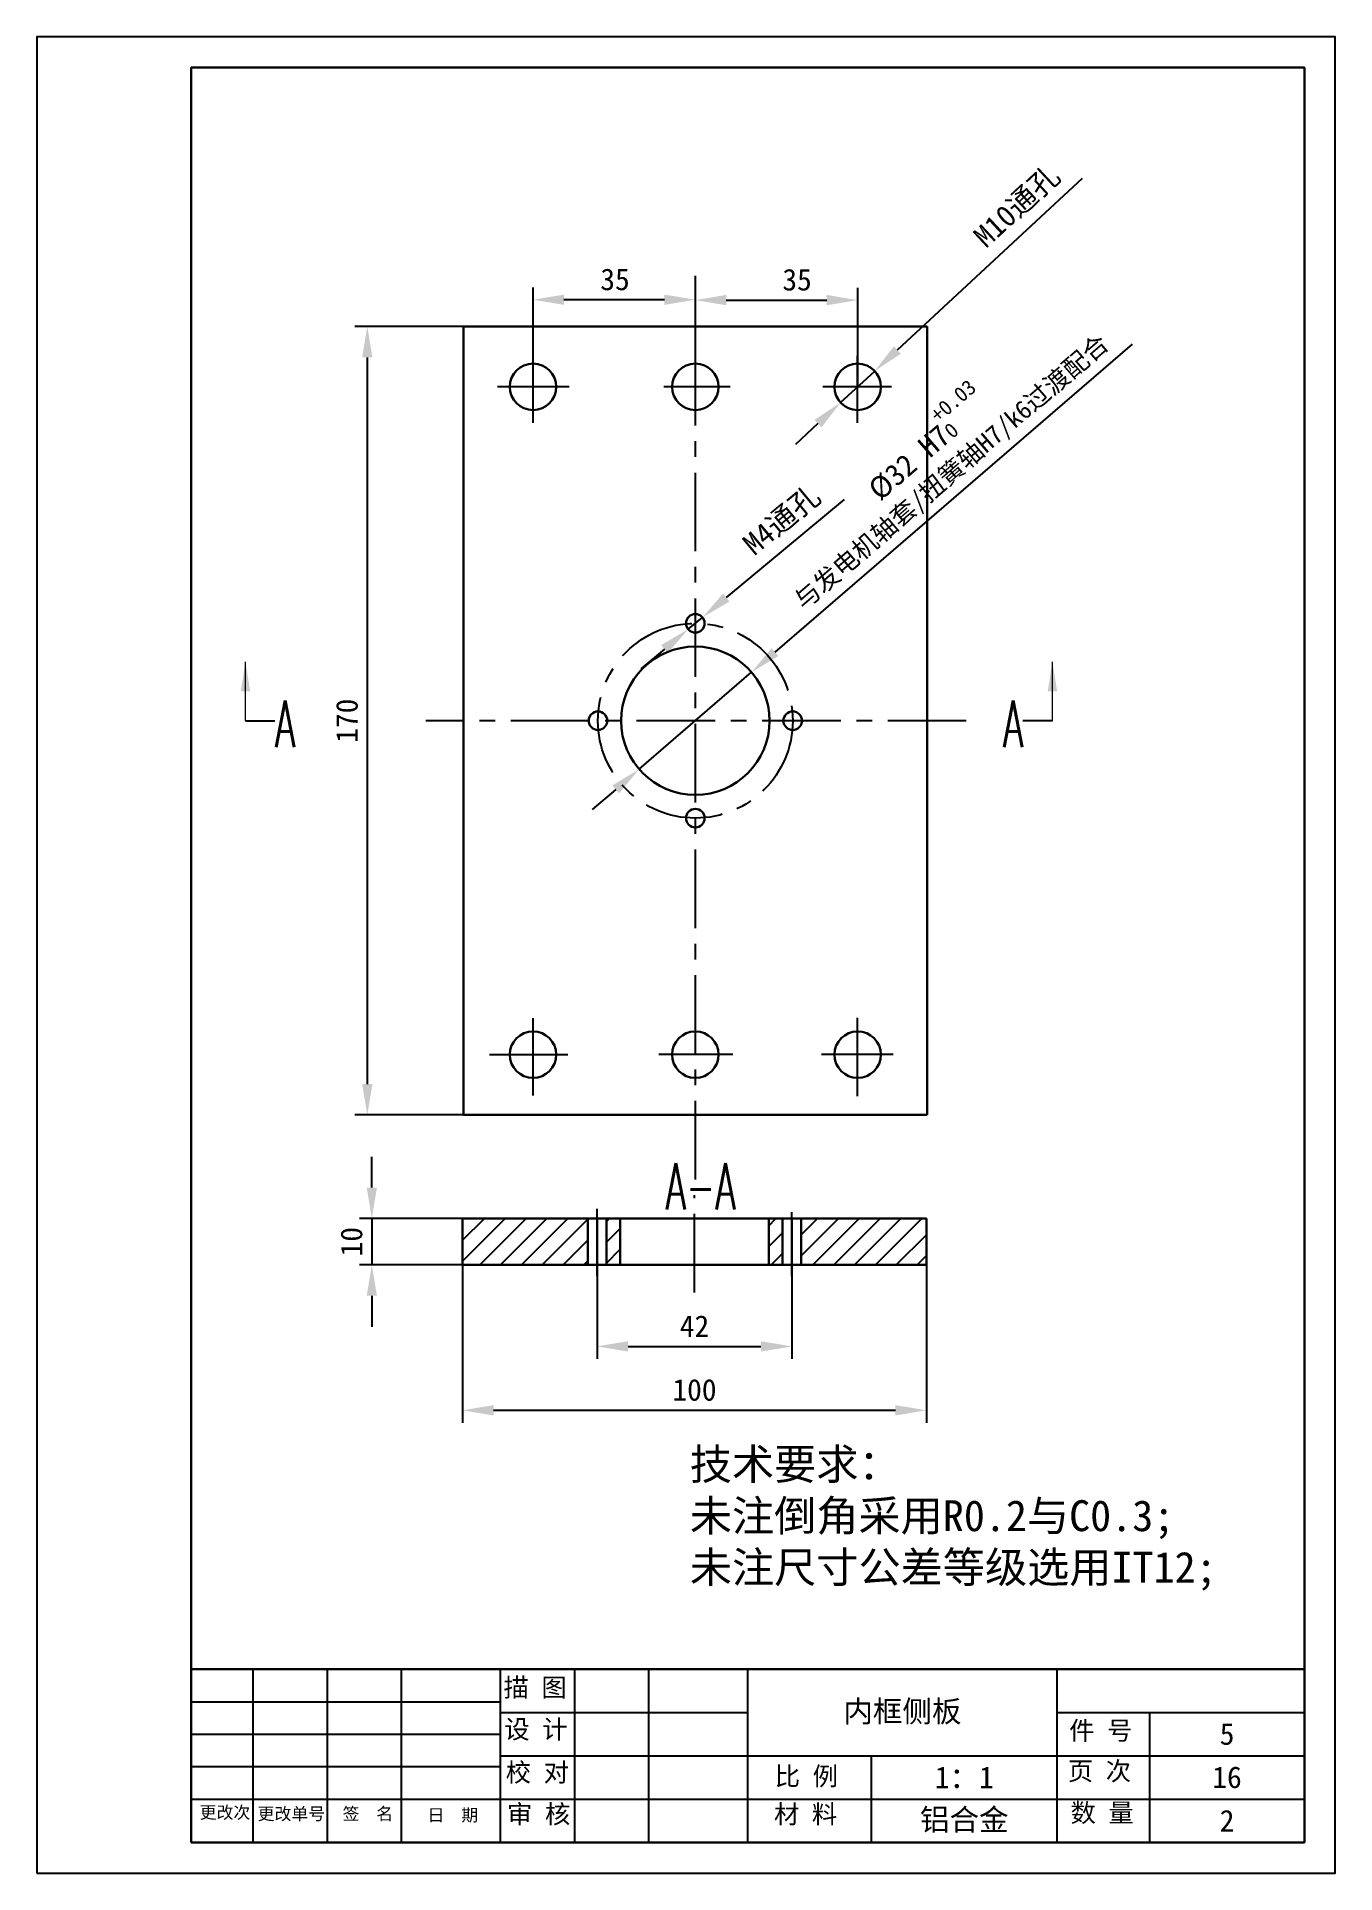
# Model space of a CAD drawing. Header units: millimetres. Extents: x -473 to 6267, y 319 to 3284.
# Drawn here: x 4545.2 to 4755.2, y 319.4 to 616.4 of the extents above; entities that cross this region are included whole.
import ezdxf

# ---------------------------------------------------------------- set-up
doc = ezdxf.new("R2010")
doc.units = ezdxf.units.MM
doc.linetypes.add('CENTERX2', pattern=[20.32, 12.7, -2.54, 2.54, -2.54])
for name, color, linetype in [('10', 7, 'Continuous'), ('SLD-0', 7, 'Continuous'), ('轮廓实线层', 170, 'Continuous')]:
    doc.layers.add(name, color=color, linetype=linetype)
for name, color, linetype, lineweight in [('3mm', 7, 'Continuous', 30), ('中心线层', 1, 'CENTERX2', 25), ('标题栏', 7, 'Continuous', 25)]:
    doc.layers.add(name, color=color, linetype=linetype, lineweight=lineweight)
doc.styles.add('SLDTEXTSTYLE4', font='TXT', dxfattribs={"width": 0.566667, "bigfont": 'bigfont'})
doc.dimstyles.new('a3', dxfattribs={"dimtxt": 5, "dimasz": 5, "dimexe": 2, "dimexo": 0, "dimgap": 1.524, "dimtad": 1, "dimdec": 1, "dimzin": 0, "dimtxsty": 'Standard', "dimcen": 2.5, "dimazin": 0, "dimtp": 0.21, "dimtfac": 1, "dimtdec": 1, "dimtmove": 0, "dimatfit": 3, "dimfxl": 1, "dimtzin": 0, "dimarcsym": 0})

msp = doc.modelspace()

# ---------------------------------------------------------------- texts
at = {"color": 7, "linetype": 'Continuous', "char_height": 7.5, "attachment_point": 1, "style": 'SLDTEXTSTYLE4'}
for insert in [(4583.76, 509.078), (4701.484, 509.078)]:
    msp.add_mtext('A', dxfattribs=dict(at, insert=insert))
at = {"layer": '10', "insert": (4652.608, 434.286), "char_height": 7.5, "attachment_point": 2, "style": 'SLDTEXTSTYLE4'}
msp.add_mtext('A-A', dxfattribs=at)
at = {"layer": 'SLD-0', "linetype": 'Continuous', "lineweight": -3}
for s, width, insert, char_height, attachment_point in [('{\\fSimSun|b0|i0|c134|p54;技术要求：\\P未注倒角采用R0.2与C0.3;\\P未注尺寸公差等级选用IT12;}', 122.83668, (4650.849, 388.105), 5, 1), ('{\\fSimSun|b0|i0|c134|p54;内框侧板}', 50, (4685.238, 345.443), 3.5, 5), ('5', 25, (4737.738, 341.943), 3.5, 5), ('{\\fSimSun|b0|i0|c134|p54;1：1}', 30, (4695.238, 334.943), 3.5, 5), ('16', 25, (4737.738, 334.943), 3.5, 5), ('{\\fSimSun|b0|i0|c134|p54;铝合金}', 30, (4695.238, 327.943), 3.5, 5), ('2', 25, (4737.738, 327.943), 3.5, 5)]:
    msp.add_mtext_dynamic_manual_height_columns(s, width=width, gutter_width=17.5, heights=[0], dxfattribs=dict(at, insert=insert, char_height=char_height, attachment_point=attachment_point))
at = {"layer": '标题栏', "attachment_point": 1}
for s, insert, char_height, width in [('{\\fSimSun|b0|i0|c134|p54; 描 图}', (4618.681, 350.992), 3, 12.20894), ('{\\fSimSun|b0|i0|c134|p54;设 计}', (4620.861, 344.237), 3, 11.99092), ('{\\fSimSun|b0|i0|c134|p54;件 号}', (4712.21, 344.019), 3, 14.17108), ('{\\fSimSun|b0|i0|c134|p54;校 对}', (4621.079, 337.264), 3, 11.99092), ('{\\fSimSun|b0|i0|c134|p54;比 例}', (4664.592, 336.642), 3, 12.20893), ('{\\fSimSun|b0|i0|c134|p54;页 次}', (4711.992, 337.481), 3, 14.60712), ('{\\fSimSun|b0|i0|c134|p54;更改次}', (4571.593, 330.29), 2, 9.37414), ('{\\fSimSun|b0|i0|c134|p54;更改单号}', (4580.964, 330.072), 2, 12.42695), ('{\\fSimSun|b0|i0|c134|p54;签  名}', (4594.699, 330.072), 2, 11.99092), ('{\\fSimSun|b0|i0|c134|p54;日  期}', (4608.435, 329.855), 2, 16.13323), ('{\\fSimSun|b0|i0|c134|p54;审 核}', (4621.298, 330.508), 3, 12.20893), ('{\\fSimSun|b0|i0|c134|p54;材 料}', (4664.465, 330.508), 3, 18.09539), ('{\\fSimSun|b0|i0|c134|p54;数 量}', (4712.428, 330.726), 3, 14.60712)]:
    msp.add_mtext(s, dxfattribs=dict(at, insert=insert, char_height=char_height, width=width))

# ---------------------------------------------------------------- blocks, each defined once
blk = doc.blocks.new('*D143')
at = {"layer": 'Defpoints', "color": 0, "transparency": 16777216}
for p in [(4625.5, 573.91), (4625.5, 559.83), (4651.75, 559.83)]:
    blk.add_point(p, dxfattribs=at)
at = {"layer": '轮廓实线层', "color": 0, "lineweight": -2, "transparency": 16777216}
for p, q in [((4625.5, 559.83), (4625.5, 575.91)), ((4646.75, 573.91), (4630.5, 573.91)), ((4651.75, 559.83), (4651.75, 575.91))]:
    blk.add_line(p, q, dxfattribs=at)
at = {"layer": '轮廓实线层', "color": 0, "transparency": 16777216}
for points in [[(4630.5, 574.74), (4630.5, 573.08), (4625.5, 573.91)], [(4646.75, 574.74), (4646.75, 573.08), (4651.75, 573.91)]]:
    blk.add_solid(points, dxfattribs=at)
at = {"layer": '轮廓实线层', "color": 0, "lineweight": -3, "transparency": 16777216, "insert": (4638.76, 577.18), "char_height": 5, "attachment_point": 5}
blk.add_mtext('{\\H0.7x;35}', dxfattribs=at)
blk = doc.blocks.new('*D144')
at = {"layer": 'Defpoints', "color": 0, "transparency": 16777216}
for p in [(4678, 573.85), (4651.75, 559.83), (4678, 559.83)]:
    blk.add_point(p, dxfattribs=at)
at = {"layer": '轮廓实线层', "color": 0, "lineweight": -2, "transparency": 16777216}
for p, q in [((4651.75, 559.83), (4651.75, 575.85)), ((4656.75, 573.85), (4673, 573.85)), ((4678, 559.83), (4678, 575.85))]:
    blk.add_line(p, q, dxfattribs=at)
at = {"layer": '轮廓实线层', "color": 0, "transparency": 16777216}
for points in [[(4656.75, 574.69), (4656.75, 573.02), (4651.75, 573.85)], [(4673, 574.69), (4673, 573.02), (4678, 573.85)]]:
    blk.add_solid(points, dxfattribs=at)
at = {"layer": '轮廓实线层', "color": 0, "lineweight": -3, "transparency": 16777216, "insert": (4668.2, 577.13), "char_height": 5, "attachment_point": 5}
blk.add_mtext('{\\H0.7x;35}', dxfattribs=at)
blk = doc.blocks.new('*D145')
at = {"layer": 'Defpoints', "color": 0, "transparency": 16777216}
for p in [(4680.75, 562.38), (4675.25, 557.28)]:
    blk.add_point(p, dxfattribs=at)
at = {"layer": '轮廓实线层', "color": 0, "lineweight": -2, "transparency": 16777216}
for p, q in [((4714.32, 593.52), (4684.41, 565.78)), ((4675.25, 557.28), (4680.75, 562.38)), ((4671.58, 553.88), (4667.92, 550.48))]:
    blk.add_line(p, q, dxfattribs=at)
at = {"layer": '轮廓实线层', "color": 0, "transparency": 16777216}
for points in [[(4683.85, 566.39), (4684.98, 565.17), (4680.75, 562.38)], [(4671.02, 554.49), (4672.15, 553.27), (4675.25, 557.28)]]:
    blk.add_solid(points, dxfattribs=at)
at = {"layer": '轮廓实线层', "color": 0, "lineweight": -3, "transparency": 16777216, "insert": (4703.84, 588.94), "char_height": 5, "attachment_point": 5, "rotation": 42.8433}
blk.add_mtext('{\\H0.7x;M10\\fSimSun|b0|i0|c134|p54;通孔}', dxfattribs=at)
blk = doc.blocks.new('*D146')
at = {"layer": 'Defpoints', "color": 0, "transparency": 16777216}
for p in [(4660.84, 513.66), (4642.66, 497.99)]:
    blk.add_point(p, dxfattribs=at)
at = {"layer": '轮廓实线层', "color": 0, "lineweight": -2, "transparency": 16777216}
for p, q in [((4722.38, 566.73), (4664.62, 516.93)), ((4642.66, 497.99), (4660.84, 513.66)), ((4638.87, 494.73), (4635.09, 491.46))]:
    blk.add_line(p, q, dxfattribs=at)
at = {"layer": '轮廓实线层', "color": 0, "transparency": 16777216}
for points in [[(4664.08, 517.56), (4665.17, 516.3), (4660.84, 513.66)], [(4638.33, 495.36), (4639.42, 494.1), (4642.66, 497.99)]]:
    blk.add_solid(points, dxfattribs=at)
at = {"layer": '轮廓实线层', "color": 0, "lineweight": -3, "transparency": 16777216, "insert": (4690.68, 548.93), "char_height": 5, "width": 121.174, "attachment_point": 5, "rotation": 40.7677}
blk.add_mtext('{\\H0.7x;%%C32 H7\\H0.7x;\\S+0.03^ 0;}\\P{\\fSimSun|b0|i0|c134|p54;\\H0.6x;与发电机轴套/扭簧轴H7/k6过渡配合}', dxfattribs=at)
blk = doc.blocks.new('*D147')
at = {"layer": 'Defpoints', "color": 0, "transparency": 16777216}
for p in [(4614.11, 417.83), (4689.11, 417.83), (4689.11, 394.31)]:
    blk.add_point(p, dxfattribs=at)
at = {"layer": '轮廓实线层', "color": 0, "lineweight": -2, "transparency": 16777216}
for p, q in [((4614.11, 417.83), (4614.11, 392.31)), ((4689.11, 417.83), (4689.11, 392.31)), ((4619.11, 394.31), (4684.11, 394.31))]:
    blk.add_line(p, q, dxfattribs=at)
at = {"layer": '轮廓实线层', "color": 0, "transparency": 16777216}
for points in [[(4619.11, 395.15), (4619.11, 393.48), (4614.11, 394.31)], [(4684.11, 395.15), (4684.11, 393.48), (4689.11, 394.31)]]:
    blk.add_solid(points, dxfattribs=at)
at = {"layer": '轮廓实线层', "color": 0, "lineweight": -3, "transparency": 16777216, "insert": (4651.61, 397.59), "char_height": 5, "attachment_point": 5}
blk.add_mtext('{\\H0.7x;100}', dxfattribs=at)
blk = doc.blocks.new('*D148')
at = {"layer": 'Defpoints', "color": 0, "transparency": 16777216}
for p in [(4614.25, 569.58), (4598.7, 442.08), (4614.25, 442.08)]:
    blk.add_point(p, dxfattribs=at)
at = {"layer": '轮廓实线层', "color": 0, "lineweight": -2, "transparency": 16777216}
for p, q in [((4614.25, 569.58), (4596.7, 569.58)), ((4598.7, 564.58), (4598.7, 447.08)), ((4614.25, 442.08), (4596.7, 442.08))]:
    blk.add_line(p, q, dxfattribs=at)
at = {"layer": '轮廓实线层', "color": 0, "transparency": 16777216}
for points in [[(4597.86, 564.58), (4599.53, 564.58), (4598.7, 569.58)], [(4597.86, 447.08), (4599.53, 447.08), (4598.7, 442.08)]]:
    blk.add_solid(points, dxfattribs=at)
at = {"layer": '轮廓实线层', "color": 0, "lineweight": -3, "transparency": 16777216, "insert": (4595.42, 505.83), "char_height": 5, "attachment_point": 5, "rotation": 90}
blk.add_mtext('{\\H0.7x;170}', dxfattribs=at)
blk = doc.blocks.new('*D149')
at = {"layer": 'Defpoints', "color": 0, "transparency": 16777216}
for p in [(4635.86, 425.33), (4667.36, 425.33), (4667.36, 404.65)]:
    blk.add_point(p, dxfattribs=at)
at = {"layer": '轮廓实线层', "color": 0, "lineweight": -2, "transparency": 16777216}
for p, q in [((4635.86, 425.33), (4635.86, 402.65)), ((4667.36, 425.33), (4667.36, 402.65)), ((4640.86, 404.65), (4662.36, 404.65))]:
    blk.add_line(p, q, dxfattribs=at)
at = {"layer": '轮廓实线层', "color": 0, "transparency": 16777216}
for points in [[(4640.86, 405.48), (4640.86, 403.81), (4635.86, 404.65)], [(4662.36, 405.48), (4662.36, 403.81), (4667.36, 404.65)]]:
    blk.add_solid(points, dxfattribs=at)
at = {"layer": '轮廓实线层', "color": 0, "lineweight": -3, "transparency": 16777216, "insert": (4651.61, 407.92), "char_height": 5, "attachment_point": 5}
blk.add_mtext('{\\H0.7x;42}', dxfattribs=at)
blk = doc.blocks.new('*D150')
at = {"layer": 'Defpoints', "color": 0, "transparency": 16777216}
for p in [(4650.59, 520.62), (4652.9, 522.54)]:
    blk.add_point(p, dxfattribs=at)
at = {"layer": '轮廓实线层', "color": 0, "lineweight": -2, "transparency": 16777216}
for p, q in [((4675.84, 541.63), (4656.74, 525.74)), ((4650.59, 520.62), (4652.9, 522.54)), ((4646.75, 517.42), (4642.91, 514.22))]:
    blk.add_line(p, q, dxfattribs=at)
at = {"layer": '轮廓实线层', "color": 0, "transparency": 16777216}
for points in [[(4656.21, 526.38), (4657.28, 525.1), (4652.9, 522.54)], [(4646.22, 518.06), (4647.29, 516.78), (4650.59, 520.62)]]:
    blk.add_solid(points, dxfattribs=at)
at = {"layer": '轮廓实线层', "color": 0, "lineweight": -3, "transparency": 16777216, "insert": (4665.8, 538.18), "char_height": 5, "attachment_point": 5, "rotation": 39.7762}
blk.add_mtext('{\\H0.7x;M4\\fSimSun|b0|i0|c134|p54;通孔}', dxfattribs=at)
blk = doc.blocks.new('*D151')
at = {"layer": 'Defpoints', "color": 0, "transparency": 16777216}
for p in [(4614.11, 425.33), (4599.43, 417.83), (4614.11, 417.83)]:
    blk.add_point(p, dxfattribs=at)
at = {"layer": '轮廓实线层', "color": 0, "lineweight": -2, "transparency": 16777216}
for p, q in [((4599.43, 430.33), (4599.43, 435.33)), ((4614.11, 425.33), (4597.43, 425.33)), ((4599.43, 425.33), (4599.43, 417.83)), ((4614.11, 417.83), (4597.43, 417.83)), ((4599.43, 412.83), (4599.43, 407.83))]:
    blk.add_line(p, q, dxfattribs=at)
at = {"layer": '轮廓实线层', "color": 0, "transparency": 16777216}
for points in [[(4598.6, 430.33), (4600.26, 430.33), (4599.43, 425.33)], [(4598.6, 412.83), (4600.26, 412.83), (4599.43, 417.83)]]:
    blk.add_solid(points, dxfattribs=at)
at = {"layer": '轮廓实线层', "color": 0, "lineweight": -3, "transparency": 16777216, "insert": (4596.16, 421.58), "char_height": 5, "attachment_point": 5, "rotation": 90}
blk.add_mtext('{\\H0.7x;10}', dxfattribs=at)

# ---------------------------------------------------------------- dimensions: what is measured, and where the dimension line sits
at = {"layer": '轮廓实线层', "lineweight": -3}
dim = msp.add_diameter_dim_2p(p1=(4675.248, 557.278), p2=(4680.747, 562.378), text='{\\H0.7x;M10\\fSimSun|b0|i0|c134|p54;通孔}', dimstyle='a3', dxfattribs=at)
dim.commit()
dim.dimension.update_dxf_attribs({"geometry": '*D145', "text_midpoint": (4706.406, 586.174), "dimtype": 163})
for p1, p2, text, picture, middle in [((4642.659, 497.992), (4660.836, 513.663), '{\\H0.7x;%%C32 H7\\H0.7x;\\S+0.03^ 0;}\\P{\\fSimSun|b0|i0|c134|p54;\\H0.6x;与发电机轴套/扭簧轴H7/k6过渡配合}', '*D146', (4690.681, 548.927)), ((4650.595, 520.618), (4652.901, 522.537), '{\\H0.7x;M4\\fSimSun|b0|i0|c134|p54;通孔}', '*D150', (4665.798, 538.183))]:
    dim = msp.add_diameter_dim_2p(p1=p1, p2=p2, text=text, dimstyle='a3', dxfattribs=at)
    dim.commit()
    dim.dimension.update_dxf_attribs({"geometry": picture, "text_midpoint": middle})
for base, p2, picture, middle in [((4625.498, 573.91), (4625.498, 559.828), '*D143', (4638.763, 573.91)), ((4677.998, 573.854), (4677.998, 559.828), '*D144', (4668.203, 573.854))]:
    dim = msp.add_linear_dim(base=base, p1=(4651.748, 559.828), p2=p2, text='{\\H0.7x;35}', dimstyle='a3', dxfattribs=at)
    dim.commit()
    dim.dimension.update_dxf_attribs({"geometry": picture, "text_midpoint": middle, "dimtype": 160})
for base, p1, p2, text, picture, middle in [((4598.698, 442.078), (4614.248, 569.578), (4614.248, 442.078), '{\\H0.7x;170}', '*D148', (4595.424, 505.828)), ((4599.429, 417.83), (4614.113, 425.33), (4614.113, 417.83), '{\\H0.7x;10}', '*D151', (4596.155, 421.58))]:
    dim = msp.add_linear_dim(base=base, p1=p1, p2=p2, angle=90, text=text, dimstyle='a3', dxfattribs=at)
    dim.commit()
    dim.dimension.update_dxf_attribs({"geometry": picture, "text_midpoint": middle})
for base, p1, p2, text, picture, middle in [((4667.363, 404.645), (4635.863, 425.33), (4667.363, 425.33), '{\\H0.7x;42}', '*D149', (4651.613, 407.919)), ((4689.113, 394.314), (4614.113, 417.83), (4689.113, 417.83), '{\\H0.7x;100}', '*D147', (4651.613, 397.588))]:
    dim = msp.add_linear_dim(base=base, p1=p1, p2=p2, text=text, dimstyle='a3', dxfattribs=at)
    dim.commit()
    dim.dimension.update_dxf_attribs({"geometry": picture, "text_midpoint": middle})

# ---------------------------------------------------------------- hatches: boundary and pattern name
at = {"layer": '轮廓实线层', "lineweight": -3}
h = msp.add_hatch(dxfattribs=at)
h.set_pattern_fill('ANSI31', color=5, scale=0.75)
h.set_pattern_definition([(45, (5048.385, 2677.9411), (-1.683798, 1.683798), [])])
h.paths.add_polyline_path([(4634.363, 417.83), (4634.363, 425.33), (4614.113, 425.33), (4614.113, 417.83)])
h.paths.add_polyline_path([(4637.363, 417.83), (4639.613, 417.83), (4639.613, 425.33), (4637.363, 425.33)])
h.paths.add_polyline_path([(4663.613, 417.83), (4665.863, 417.83), (4665.863, 425.33), (4663.613, 425.33)])
h.paths.add_polyline_path([(4689.113, 417.83), (4689.113, 425.33), (4668.863, 425.33), (4668.863, 417.83)])

# ---------------------------------------------------------------- linework, layer by layer
at = {"color": 7, "linetype": 'Continuous', "lineweight": 18}
for p, q in [((4578.998, 505.828), (4578.998, 515.353)), ((4709.498, 505.828), (4709.498, 515.353))]:
    msp.add_line(p, q, dxfattribs=at)
at = {"color": 7}
for p, q in [((4578.998, 505.828), (4583.76, 505.828)), ((4709.498, 505.828), (4704.735, 505.828))]:
    msp.add_line(p, q, dxfattribs=at)
at = {"color": 7, "linetype": 'Continuous', "lineweight": 18}
for points in [[(4578.998, 515.353), (4578.236, 510.59), (4579.76, 510.59)], [(4709.498, 515.353), (4708.736, 510.59), (4710.26, 510.59)]]:
    msp.add_solid(points, dxfattribs=at)
at = {"layer": '10'}
msp.add_lwpolyline([(4545.238, 319.443), (4755.238, 319.443), (4755.238, 616.443), (4545.238, 616.443)], close=True, dxfattribs=at)
at = {"layer": '3mm'}
for p, q in [((4614.248, 442.078), (4614.248, 569.578)), ((4689.248, 569.578), (4614.248, 569.578)), ((4689.248, 442.078), (4689.248, 569.578)), ((4689.248, 442.078), (4614.248, 442.078)), ((4614.113, 425.33), (4634.363, 425.33)), ((4614.113, 417.83), (4614.113, 425.33)), ((4634.363, 417.83), (4634.363, 425.33)), ((4637.363, 425.33), (4634.363, 425.33)), ((4637.363, 425.33), (4637.363, 417.83)), ((4637.363, 425.33), (4639.613, 425.33)), ((4639.613, 417.83), (4639.613, 425.33)), ((4663.613, 425.33), (4639.613, 425.33)), ((4663.613, 425.33), (4663.613, 417.83)), ((4663.613, 425.33), (4665.863, 425.33)), ((4665.863, 417.83), (4665.863, 425.33)), ((4668.863, 425.33), (4665.863, 425.33)), ((4668.863, 425.33), (4668.863, 417.83)), ((4668.863, 425.33), (4689.113, 425.33)), ((4689.113, 425.33), (4689.113, 417.83)), ((4614.113, 417.83), (4634.363, 417.83)), ((4637.363, 417.83), (4634.363, 417.83)), ((4637.363, 417.83), (4639.613, 417.83)), ((4663.613, 417.83), (4639.613, 417.83)), ((4663.613, 417.83), (4665.863, 417.83)), ((4668.863, 417.83), (4665.863, 417.83)), ((4668.863, 417.83), (4689.113, 417.83)), ((4570.238, 352.443), (4750.238, 352.443))]:
    msp.add_line(p, q, dxfattribs=at)
msp.add_lwpolyline([(4570.238, 324.443), (4750.238, 324.443), (4750.238, 611.443), (4570.238, 611.443)], close=True, dxfattribs=at)
for centre, radius in [((4625.498, 559.828), 3.75), ((4651.748, 559.828), 3.75), ((4677.998, 559.828), 3.75), ((4651.748, 521.578), 1.5), ((4651.748, 505.828), 12), ((4635.998, 505.828), 1.5), ((4667.498, 505.828), 1.5), ((4651.748, 490.078), 1.5), ((4625.498, 451.828), 3.75), ((4651.748, 451.828), 3.75), ((4677.998, 451.828), 3.75)]:
    msp.add_circle(centre, radius, dxfattribs=at)
at = {"layer": '中心线层'}
for p, q in [((4651.748, 431.642), (4651.748, 577.752)), ((4625.498, 554.009), (4625.498, 565.906)), ((4677.998, 554.009), (4677.998, 564.835)), ((4631.317, 559.828), (4619.769, 559.828)), ((4657.388, 559.828), (4646.674, 559.828)), ((4683.458, 559.828), (4672.387, 559.828)), ((4625.498, 445.209), (4625.498, 457.753)), ((4677.998, 445.09), (4677.998, 458.351)), ((4618.462, 451.828), (4631.133, 451.828)), ((4657.792, 451.828), (4645.837, 451.828)), ((4683.733, 451.828), (4672.138, 451.828)), ((4651.613, 413.383), (4651.613, 429.086)), ((4635.863, 416.006), (4635.863, 426.904)), ((4667.363, 416.006), (4667.363, 426.378))]:
    msp.add_line(p, q, dxfattribs=at)
at = {"layer": '中心线层', "lineweight": -3}
msp.add_line((4695.572, 505.828), (4608.162, 505.828), dxfattribs=at)
at = {"layer": '中心线层'}
msp.add_circle((4651.748, 505.828), 15.75, dxfattribs=at)
at = {"layer": '标题栏'}
for p, q in [((4570.238, 324.443), (4570.238, 576.443)), ((4750.238, 324.443), (4750.238, 576.443)), ((4570.238, 352.443), (4570.238, 324.443)), ((4580.238, 324.443), (4580.238, 352.443)), ((4592.238, 324.443), (4592.238, 352.443)), ((4604.238, 324.443), (4604.238, 352.443)), ((4620.238, 324.443), (4620.238, 352.443)), ((4632.238, 324.443), (4632.238, 352.443)), ((4644.238, 324.443), (4644.238, 352.443)), ((4660.238, 324.443), (4660.238, 352.443)), ((4710.238, 324.443), (4710.238, 352.443)), ((4750.238, 324.443), (4750.238, 352.443)), ((4570.238, 347.193), (4620.238, 347.193)), ((4620.238, 345.443), (4660.238, 345.443)), ((4710.238, 345.443), (4750.238, 345.443)), ((4725.238, 324.443), (4725.238, 345.443)), ((4570.238, 341.943), (4620.238, 341.943)), ((4570.238, 336.693), (4620.238, 336.693)), ((4620.238, 338.443), (4660.238, 338.443)), ((4660.238, 338.443), (4710.238, 338.443)), ((4680.238, 324.443), (4680.238, 338.443)), ((4710.238, 338.443), (4750.238, 338.443)), ((4570.238, 331.443), (4750.238, 331.443)), ((4570.238, 324.443), (4750.238, 324.443))]:
    msp.add_line(p, q, dxfattribs=at)

msp.set_redraw_order([(e.dxf.handle, doc.entitydb.next_handle()) for e in msp.query("TEXT MTEXT ATTDEF DIMENSION ARC_DIMENSION")])  # texts and dimensions are drawn at this point

doc.saveas('drawing.dxf')
